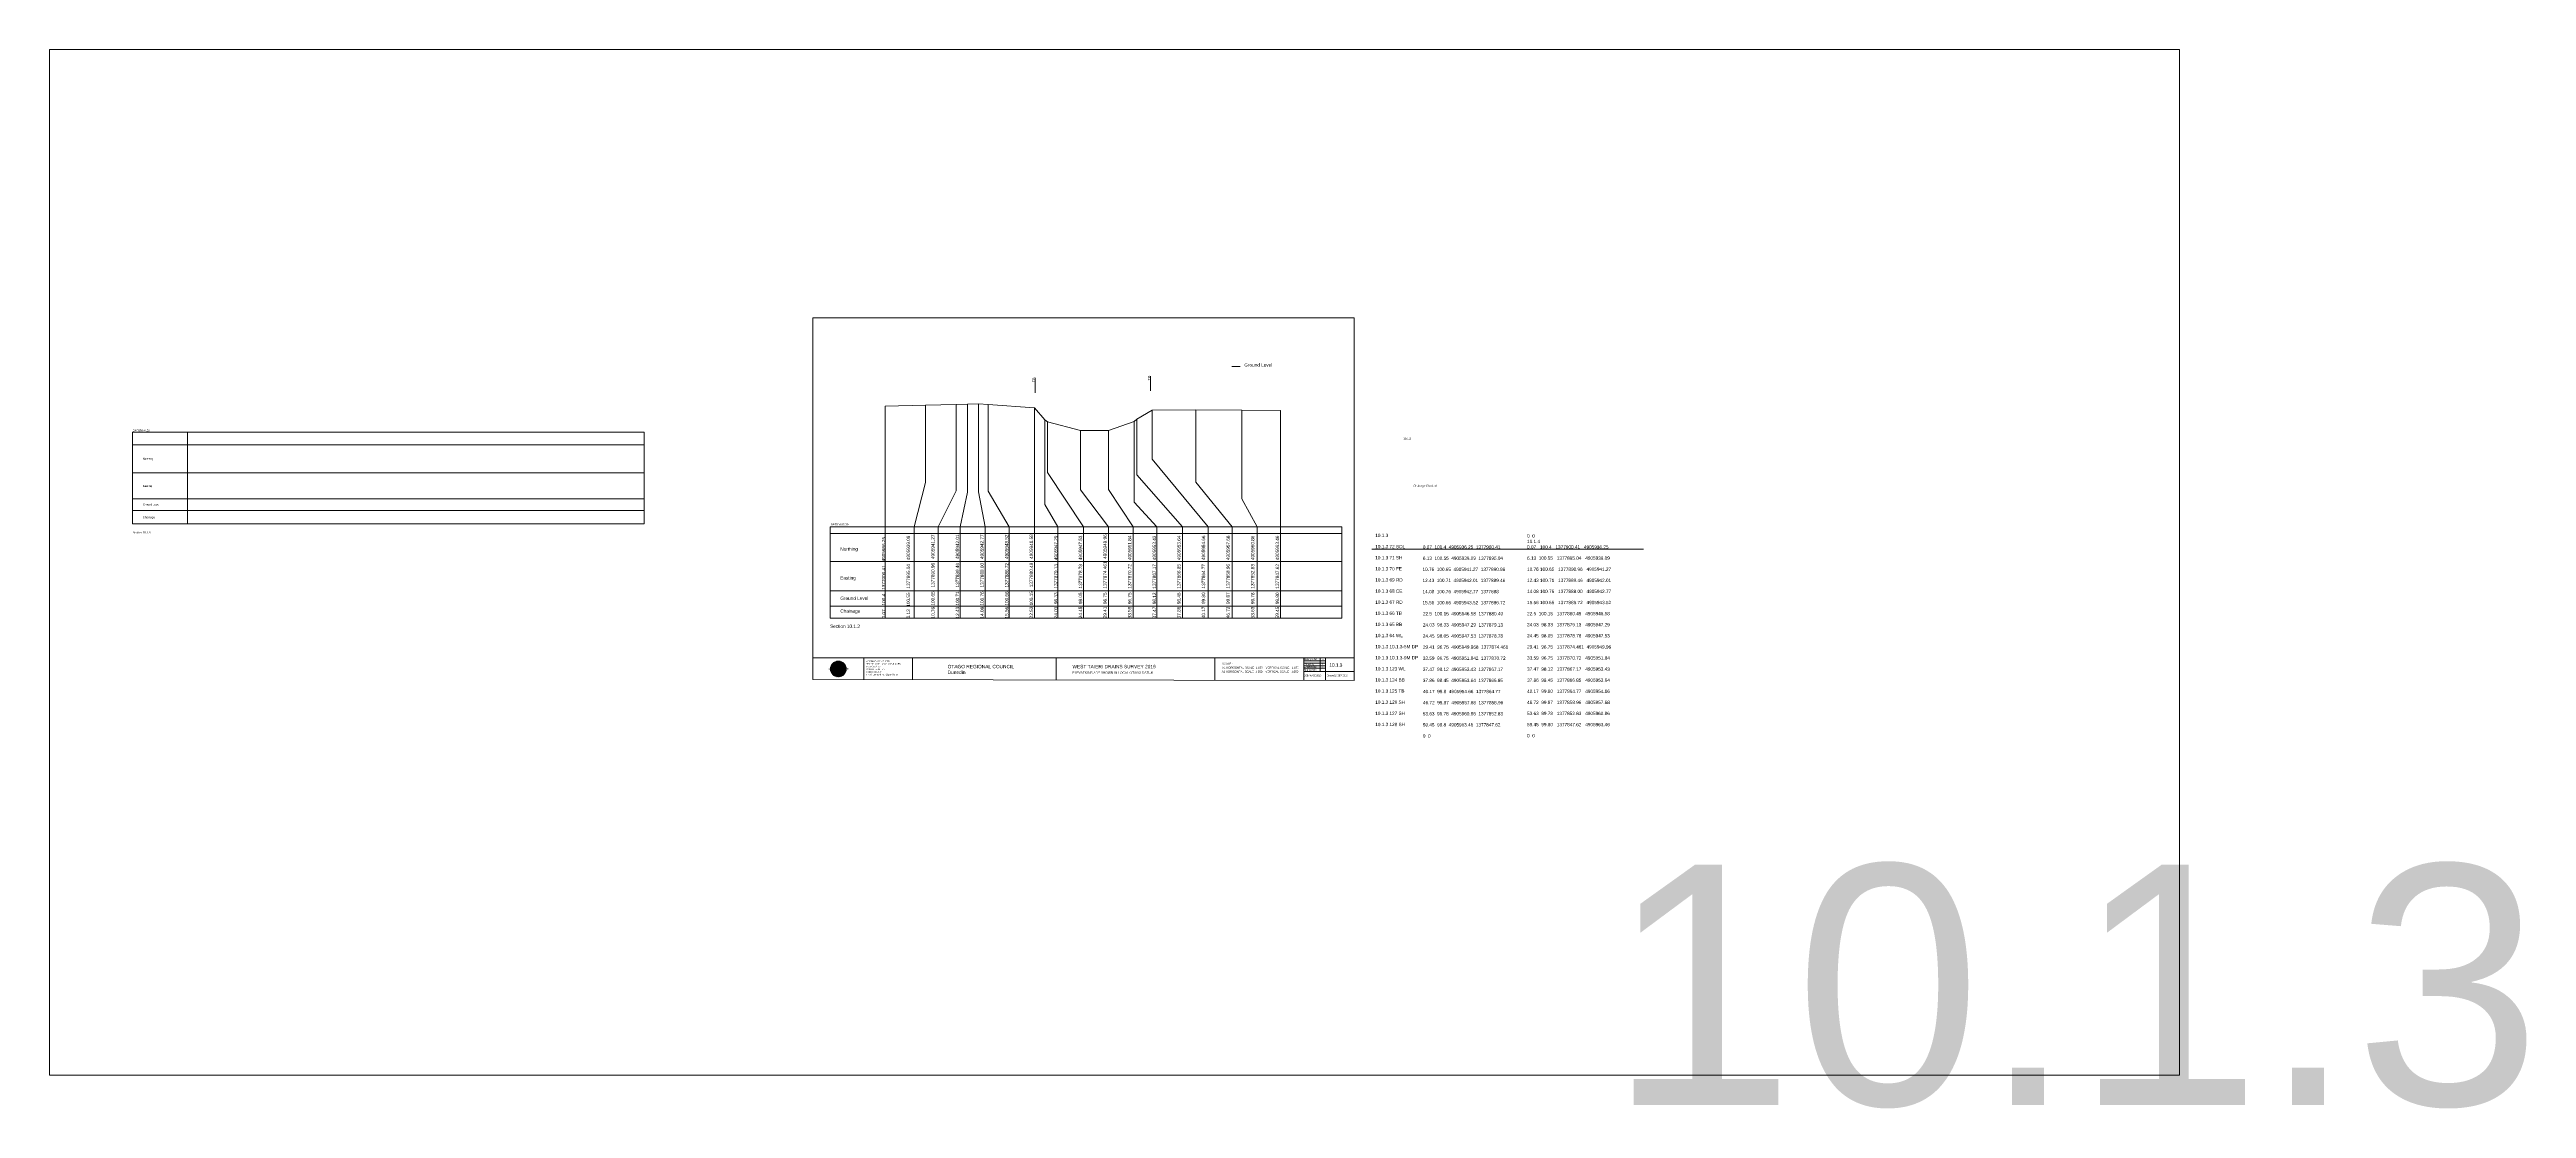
# Model space of a CAD drawing. Header units: millimetres. Extents: x -98331 to 20492277063, y -17414975531 to 5515447517.
# Drawn here: x -94026 to 278021, y 1444683 to 1603778 of the extents above; entities that cross this region are included whole.
import ezdxf

# ---------------------------------------------------------------- set-up
doc = ezdxf.new("R2010")
doc.units = ezdxf.units.MM
doc.header["$PDMODE"] = 35
doc.header["$PDSIZE"] = 1
doc.layers.get('0').update_dxf_attribs({"lineweight": 0})
doc.layers.add('10.1___Corrected', color=50, linetype='Continuous', plot=False)
doc.layers.add('corrected vertical', color=210, linetype='Continuous')
doc.layers.add('geo', color=7, linetype='Continuous')
doc.styles.get("Standard").update_dxf_attribs({"font": 'arial.ttf', "height": 5000})

# ---------------------------------------------------------------- blocks, each defined once
blk = doc.blocks.new('Geomatics_Circle_SPT')
at = {"layer": 'geo', "color": 2, "linetype": 'Continuous', "lineweight": 0}
for p, q in [((0, 25.2), (-25.2, 0)), ((-24.7, 4.9), (-4.9, 24.7)), ((-24.7, -4.9), (4.9, 24.7)), ((4.9, -24.7), (-24.7, 4.9)), ((-24.7, 0), (0, -24.7)), ((-9.7, 23.3), (-23.3, 9.6)), ((9.7, 23.3), (-23.3, -9.7)), ((-23.3, 9.7), (9.7, -23.3)), ((-21, 14), (-14, 21)), ((-21, -14), (14, 21)), ((14, -21), (-21, 14)), ((0, 0), (-17.8, 17.8)), ((0, 0), (-17.8, -17.8)), ((-14, 21), (21, -14)), ((21, 14), (-14, -21)), ((23.3, -9.7), (-9.7, 23.3)), ((-9.7, -23.3), (23.3, 9.7)), ((-4.9, 24.7), (24.7, -4.9)), ((24.7, 4.9), (-4.9, -24.7)), ((25.2, 0), (0, 25.2)), ((0, 0), (17.8, 17.8)), ((0, 0), (17.8, -17.8)), ((0, -24.8), (25.2, 0)), ((4.9, 24.7), (24.7, 4.9)), ((23.3, 9.7), (9.7, 23.3)), ((14, 21), (21, 14)), ((17.8, 18.1), (17.8, 18.1)), ((-4.9, -24.7), (-24.7, -4.9)), ((-23.3, -9.7), (-9.7, -23.3)), ((-14, -21), (-21, -14)), ((-17.8, -17.8), (-17.8, -17.8)), ((24.7, -4.9), (4.9, -24.7)), ((4.9, -24.7), (4.9, -24.7)), ((9.7, -23.3), (23.3, -9.7)), ((21, -14), (14, -21)), ((18.1, -17.8), (18.1, -17.8))]:
    blk.add_line(p, q, dxfattribs=at)
at = {"layer": 'geo', "color": 1, "linetype": 'Continuous', "lineweight": 0}
for p, q in [((-25.2, 0), (9.7, 23.3)), ((-25.2, 0), (-9.6, 23.3)), ((-25.2, 0), (23.3, 9.7)), ((-25.2, 0), (-23.3, 9.7)), ((-23.3, -9.7), (-25.2, 0)), ((-9.6, -23.3), (-25.2, 0)), ((9.7, -23.3), (-25.2, 0)), ((-4.9, 24.8), (-24.7, -4.9)), ((4.9, 24.7), (-24.7, 4.9)), ((14, 21), (-24.7, -4.9)), ((-14, 21), (-24.7, 4.9)), ((21, 14), (-24.7, 4.9)), ((-21, 14), (-24.7, -4.9)), ((0, 0), (-24.7, 4.9)), ((-24.7, 4.9), (-21, -14)), ((-24.7, 4.9), (-4.9, -24.7)), ((-24.7, 4.9), (14, -21)), ((-24.7, 4.9), (-24.7, 4.9)), ((0, 0), (-24.7, -4.9)), ((-23.3, 9.7), (0, 25.2)), ((-23.3, -9.6), (0, 25.2)), ((-23.3, -9.6), (17.8, 17.8)), ((-23.3, 9.7), (-17.8, 17.9)), ((-23.3, -9.6), (-17.8, 17.9)), ((-23.3, 9.7), (17.8, 17.8)), ((-17.8, -17.8), (-23.3, 9.7)), ((0, -25.2), (-23.3, 9.7)), ((-23.3, 9.7), (17.8, -17.8)), ((-23.3, 9.7), (25.2, 0)), ((-23.3, 9.4), (-23.3, 9.4)), ((-23.3, -9.7), (25.2, 0)), ((4.9, 24.8), (-21, -14)), ((-4.9, 24.7), (-21, 14)), ((14, 21), (-21, 14)), ((-14, 21), (-21, -14)), ((0, 0), (-21, 14)), ((-21, 14), (-14, -21)), ((-21, 14), (4.9, -24.7)), ((-21, 14), (-21, 14)), ((24.7, 4.9), (-21, 14)), ((0, 0), (-21, -14)), ((-17.9, 17.6), (-17.9, 17.6)), ((-17.8, 17.8), (9.7, 23.3)), ((-17.8, 17.8), (-9.6, 23.3)), ((-17.8, -17.8), (9.7, 23.3)), ((-17.8, -17.8), (-9.7, 23.3)), ((-9.7, -23.3), (-17.8, 17.8)), ((-17.8, 17.8), (9.7, -23.3)), ((-17.8, 17.8), (23.3, -9.6)), ((-17.8, 17.8), (23.3, 9.7)), ((-17.8, -17.8), (23.3, 9.7)), ((4.9, 24.7), (-14, 21)), ((-4.9, 24.7), (-14, -20.9)), ((0, 0), (-14, 21)), ((-14, 21), (-4.9, -24.7)), ((-14, 21), (-14, 21)), ((24.7, -4.9), (-14, 21)), ((21, 14), (-14, 21)), ((-14, -21), (24.7, 4.9)), ((0, 0), (-14, -21)), ((-9.8, 23.1), (-9.8, 23.1)), ((-9.7, 23.3), (0, 25.2)), ((-9.7, 23.3), (0, -25.2)), ((-9.7, -23.3), (0, 25.2)), ((-9.6, 23.3), (17.8, -17.8)), ((-9.6, 23.3), (25.2, 0)), ((-9.6, 23.3), (17.8, 17.8)), ((-9.6, -23.3), (17.8, 17.9)), ((25.2, 0), (-9.6, -23.3)), ((0, 0), (-4.9, 24.7)), ((-4.9, 24.7), (-4.9, 24.7)), ((21, -14), (-4.9, 24.7)), ((24.8, 4.9), (-4.9, 24.7)), ((14, 21), (-4.9, 24.7)), ((-4.9, -24.7), (21, 14)), ((0, 0), (-4.9, -24.7)), ((-0.2, 25.1), (-0.2, 25.1)), ((0, 25.2), (9.7, -23.3)), ((0, 25.2), (23.3, -9.7)), ((0, 25.2), (23.3, 9.7)), ((0, 25.2), (9.7, 23.3)), ((0, 0), (4.9, 24.7)), ((0, -25.2), (9.7, 23.3)), ((0, 0), (14, 21)), ((0, 0), (21, 14)), ((23.3, 9.7), (0, -25.2)), ((0, 0), (24.8, 4.9)), ((0, 0), (4.9, -24.7)), ((0, 0), (14, -21)), ((0, 0), (21, -14)), ((0, 0), (24.8, -4.9)), ((21, 14), (4.9, 24.8)), ((14, -21), (4.9, 24.7)), ((24.7, -4.9), (4.9, 24.7)), ((4.9, 24.7), (4.9, 24.7)), ((4.9, -24.7), (14, 21)), ((4.9, -24.7), (24.7, 4.9)), ((9.4, 23.3), (9.4, 23.3)), ((9.7, 23.3), (17.8, -17.8)), ((9.7, 23.3), (25.2, 0)), ((9.7, 23.3), (17.8, 17.9)), ((17.8, 17.8), (9.7, -23.3)), ((25.2, 0), (9.7, -23.3)), ((21, -14), (14, 21)), ((24.7, 4.9), (14, 21)), ((14, 21), (14, 21)), ((14, -21), (21, 14)), ((17.6, 17.9), (17.6, 17.9)), ((17.8, 17.8), (23.3, -9.7)), ((17.8, 17.8), (23.3, 9.7)), ((23.3, 9.7), (17.8, -17.8)), ((24.7, -4.9), (21, 14)), ((21, 14), (21, 14)), ((21, -14), (24.7, 4.9)), ((23.1, 9.8), (23.1, 9.8)), ((23.3, 9.7), (25.2, 0)), ((25.2, 0), (23.3, -9.6)), ((24.7, 4.9), (24.7, 4.9)), ((25.1, 0.2), (25.1, 0.2)), ((-25.2, 0), (23.3, -9.7)), ((-25.1, -0.2), (-25.1, -0.2)), ((-24.7, -4.9), (-24.7, -4.9)), ((-24.7, -4.9), (-14, -21)), ((-24.7, -4.9), (4.9, -24.7)), ((-24.7, -4.9), (21, -14)), ((-17.8, -17.8), (-23.3, -9.7)), ((0, -25.2), (-23.3, -9.6)), ((17.8, -17.8), (-23.3, -9.6)), ((-23.1, -9.8), (-23.1, -9.8)), ((-21, -14), (24.7, -4.9)), ((-21, -14), (-21, -14)), ((-21, -14), (-4.9, -24.7)), ((-21, -14), (14, -21)), ((23.3, -9.7), (-17.8, -17.8)), ((-9.6, -23.3), (-17.8, -17.8)), ((9.7, -23.3), (-17.8, -17.8)), ((-17.6, -17.9), (-17.6, -17.9)), ((-14, -21), (21, -14)), ((-14, -21), (-14, -21)), ((-14, -21), (4.9, -24.7)), ((17.8, -17.8), (-9.7, -23.3)), ((0, -25.2), (-9.7, -23.3)), ((-9.4, -23.3), (-9.4, -23.3)), ((-4.9, -24.7), (24.7, -4.9)), ((-4.9, -24.7), (14, -21)), ((-4.9, -24.7), (-4.9, -24.7)), ((23.3, -9.6), (0, -25.2)), ((9.7, -23.3), (0, -25.2)), ((0.2, -25.1), (0.2, -25.1)), ((4.9, -24.7), (21, -14)), ((4.9, -24.7), (4.9, -24.7)), ((17.8, -17.8), (9.7, -23.3)), ((9.8, -23.1), (9.8, -23.1)), ((14, -21), (24.7, -4.9)), ((14, -21), (14, -21)), ((23.3, -9.6), (17.8, -17.8)), ((17.9, -17.6), (17.9, -17.6)), ((21, -14), (21, -14)), ((23.3, -9.4), (23.3, -9.4)), ((24.7, -4.9), (24.7, -4.9))]:
    blk.add_line(p, q, dxfattribs=at)
at = {"layer": 'geo', "color": 114, "linetype": 'Continuous', "lineweight": 0}
for p, q in [((17.9, 17.8), (-25.2, 0)), ((-24.7, 4.9), (14, 21)), ((-24.7, -4.9), (21, 14)), ((-14, -21), (-24.7, 4.9)), ((9.7, 23.3), (-23.3, 9.7)), ((0, 0), (-23.3, 9.7)), ((-23.3, 9.7), (-9.7, -23.3)), ((0, 0), (-23.3, -9.7)), ((-4.9, -24.7), (-21, 14)), ((-20.9, 14), (4.9, 24.7)), ((24.8, 4.9), (-20.9, -14)), ((0, 25.2), (-17.8, 17.8)), ((-17.8, 17.8), (0, -25.2)), ((-14, 21), (-4.9, 24.7)), ((4.9, -24.7), (-14, 21)), ((0, 0), (-9.7, 23.3)), ((0, 0), (-9.7, -23.3)), ((-4.9, 24.7), (14, -21)), ((17.8, -17.8), (0, 25.2)), ((0, 0), (9.7, 23.3)), ((0, 0), (23.3, 9.7)), ((0, 0), (9.7, -23.3)), ((0, 0), (23.3, -9.7)), ((4.9, 24.7), (21, -14)), ((23.3, -9.7), (9.7, 23.3)), ((14, 21), (24.7, -4.9)), ((25.2, 0), (17.8, 17.8)), ((21, 14), (24.7, 4.9)), ((-25.2, 0), (-17.8, -17.8)), ((-21, -14), (-24.7, -4.9)), ((-17.8, -17.8), (25.2, 0)), ((24.8, -4.9), (-14, -21)), ((-9.6, -23.3), (23.3, -9.7)), ((21, -14), (-4.9, -24.8)), ((0, -25.2), (17.9, -17.8)), ((14, -21), (4.9, -24.8))]:
    blk.add_line(p, q, dxfattribs=at)
at = {"layer": 'geo', "color": 250, "linetype": 'Continuous', "lineweight": 0}
for p, q in [((0, 0), (-25.2, 0)), ((24.7, 4.9), (-24.7, 4.9)), ((-24.7, 4.9), (-24.7, -4.9)), ((-23.3, 9.7), (23.3, 9.7)), ((-23.3, 9.7), (-23.3, 9.7)), ((-23.3, -9.7), (-23.3, 9.7)), ((21, 14), (-21, 14)), ((-21, 14), (-21, -14)), ((-17.8, 17.8), (17.8, 17.8)), ((-17.8, -17.8), (-17.8, 17.8)), ((-14, 21), (-14, 21)), ((14, 21), (-14, 21)), ((-14, 20.9), (-14, -21)), ((-9.7, 23.3), (9.7, 23.3)), ((-9.7, -23.3), (-9.7, 23.3)), ((-4.9, 24.7), (4.9, 24.7)), ((-4.9, 24.7), (-4.9, -24.7)), ((0, 0), (0, 25.2)), ((0, 0), (0, -25.2)), ((0, 0), (25.2, 0)), ((4.9, 24.7), (4.9, -24.7)), ((9.7, -23.3), (9.7, 23.3)), ((14, 21), (14, -21)), ((17.8, -17.8), (17.8, 17.8)), ((21, 14), (21, 14)), ((21, -14), (21, 14)), ((23.3, 9.7), (23.3, -9.7)), ((24.7, 4.9), (24.7, 4.9)), ((24.7, -4.9), (24.7, 4.9)), ((-24.7, -4.9), (24.7, -4.9)), ((23.3, -9.7), (-23.3, -9.7)), ((-21, -14), (21, -14)), ((17.8, -17.8), (-17.8, -17.8)), ((-14, -21), (14, -21)), ((9.7, -23.3), (-9.7, -23.3)), ((-4.9, -24.7), (4.9, -24.7))]:
    blk.add_line(p, q, dxfattribs=at)
blk = doc.blocks.new('GeomaticsNZ TITLE BLOCK')
at = {"color": 7, "linetype": 'Continuous', "lineweight": 0}
for p, q in [((0, 95), (0, 1579)), ((0, 1579), (2363, 1579)), ((2363, 1579), (2364, 95)), ((2364, 95), (0, 95)), ((0, 95), (0, 0)), ((0, 0), (2364, -4)), ((16, 95), (2364, 95)), ((224, 95), (224, 0)), ((2364, 95), (383, 95)), ((436, 95), (436, -1)), ((1063, 95), (1063, -2)), ((1755, 95), (1755, -3)), ((2144, 95), (2144, -3)), ((2144, 82), (2239, 82)), ((2144, 71), (2239, 71)), ((2144, 60), (2239, 60)), ((2144, 49), (2239, 49)), ((2144, 35), (2364, 35)), ((2215, 95), (2215, 36)), ((2239, 95), (2239, -3)), ((2364, -4), (2364, 95))]:
    blk.add_line(p, q, dxfattribs=at)
at = {"color": 7, "linetype": 'Continuous', "lineweight": 0, "xscale": 1.36, "yscale": 1.36, "zscale": 1.36}
blk.add_blockref('Geomatics_Circle_SPT', (112, 46), dxfattribs=at)
at = {"color": 7, "linetype": 'Continuous', "lineweight": 0}
for s, p in [('ST', (2222, 64)), ('ST', (2222, 51)), ('PK', (2222, 85))]:
    blk.add_text(s, height=5, dxfattribs=at).set_placement(p)
at = {"color": 7, "linetype": 'Continuous', "lineweight": 0, "attachment_point": 1}
for s, width, heights, insert, char_height in [('{\\C256;Geomatics N.Z. LTD                   }', 125.08, [15.8], (69, 50), 7), ('{\\C256;GEOMATICS N.Z. LTD                   \\PTELEPHONE:  M 021 023 6 00 55;\\PPO BOX 2177\\PSOUTH DUNEDIN\\PDUNEDIN 9044\\PEmail: geomaticsnz@gmail.com}', 3535.73, [94.7], (234, 83), 7), ('{\\C256;OTAGO REGIONAL COUNCIL\\PDunedin}', 3535.73, [0], (589, 64), 15), ('{\\C256;WEST TAIERI DRAINS SURVEY 2019}', 3535.73, [0], (1134, 64), 15), ('{\\C256;ELEVATIONS ARE SHOWN IN LOCAL OTAGO DATUM}', 3535.73, [0], (1134, 35), 10), ('{\\C256;Surveyed by:}', 3535.73, [0], (2145, 92), 7), ('{\\C256;Checked by:}', 3535.73, [0], (2145, 59), 7), ('{\\C256;Approved by:}', 3535.73, [0], (2145, 46), 7), ('{\\C256;JOB No 0062019}', 3535.73, [0], (2145, 21), 7), ('{\\C256;Drawn by:}', 3535.73, [0], (2146, 70), 7), ('{\\C256;Drawn:22-SEP-2019}', 3535.73, [0], (2245, 21), 7)]:
    blk.add_mtext_dynamic_manual_height_columns(s, width=width, gutter_width=159, heights=heights, dxfattribs=dict(at, insert=insert, char_height=char_height))

msp = doc.modelspace()

# ---------------------------------------------------------------- linework, layer by layer
at = {"color": 1, "linetype": 'Continuous', "lineweight": 0}
msp.add_line((83543, 1556166), (84835, 1556166), dxfattribs=at)
at = {"color": 7, "linetype": 'Continuous', "lineweight": 0}
for p, q in [((54014, 1552213), (54014, 1554450)), ((71364, 1552487), (71364, 1554724)), ((-81548, 1546276), (-4692, 1546276)), ((-81548, 1544385), (-4692, 1544385)), ((-73279, 1532524), (-73279, 1546276)), ((-4692, 1532524), (-4692, 1546276)), ((-81548, 1540160), (-4692, 1540160)), ((-81548, 1536270), (-4692, 1536270)), ((-81548, 1534543), (-4692, 1534543)), ((-81548, 1532524), (-4692, 1532524)), ((23220, 1532089), (100077, 1532089)), ((23220, 1532089), (23220, 1518337)), ((23220, 1531080), (100077, 1531080)), ((100077, 1518337), (100077, 1532089)), ((23220, 1526856), (100077, 1526856)), ((104567, 1528706), (145404, 1528706)), ((23220, 1522475), (100077, 1522475)), ((23220, 1520151), (100077, 1520151)), ((23220, 1518337), (100077, 1518337))]:
    msp.add_line(p, q, dxfattribs=at)
at = {"color": 7, "linetype": 'Continuous', "lineweight": 15, "true_color": 0xffffff}
msp.add_line((-81548, 1546276), (-81548, 1532524), dxfattribs=at)
at = {"color": 4, "linetype": 'Continuous', "lineweight": 0}
msp.add_lwpolyline([(225894, 1603778), (-94026, 1603778), (-94026, 1449676), (225894, 1449676)], close=True, dxfattribs=at)
at = {"color": 1, "linetype": 'Continuous', "lineweight": 0}
msp.add_lwpolyline([(31489, 1550199), (37550, 1550349), (42176, 1550448), (43848, 1550508), (45494, 1550558), (46976, 1550458), (53915, 1549948), (55449, 1548128), (55870, 1547848), (60827, 1546547), (65011, 1546547), (68893, 1547917), (69274, 1548247), (71590, 1549597), (78138, 1549666), (85044, 1549576), (90866, 1549562)], dxfattribs=at)
at = {"color": 7, "linetype": 'Continuous', "lineweight": 0}
msp.add_lwpolyline([(31489, 1550199), (31489, 1518337)], dxfattribs=at)
at = {"linetype": 'Continuous', "lineweight": 0}
for points in [[(37550, 1550349), (37550, 1544524), (37550, 1538735), (35859, 1532089)], [(42176, 1550448), (42176, 1537458), (39475, 1532089)], [(43848, 1550508), (43848, 1537288), (42761, 1532089)], [(45494, 1550558), (45494, 1537331), (46524, 1532089)], [(46976, 1550458), (46976, 1537441), (50128, 1532089)], [(53915, 1549948), (53915, 1536179), (53915, 1518337)], [(55449, 1548128), (55449, 1535444), (57418, 1532089)], [(55870, 1547848), (55870, 1540230), (61260, 1532089)], [(68893, 1547917), (68893, 1535750), (72298, 1532089)], [(69274, 1548247), (69274, 1539874), (76147, 1532089)], [(71590, 1549597), (71590, 1542240), (80024, 1532089)], [(78138, 1549666), (78138, 1538759), (83634, 1532089)], [(85044, 1549576), (85044, 1536254), (87369, 1532089)], [(90866, 1549562), (90866, 1518337)], [(60827, 1546547), (60827, 1537637), (65046, 1532089)], [(65011, 1546547), (65011, 1537681), (68764, 1532089)], [(35859, 1518337), (35859, 1532089)], [(39475, 1518337), (39475, 1532089)], [(42761, 1518337), (42761, 1532089)], [(46524, 1518337), (46524, 1532089)], [(50128, 1518337), (50128, 1532089)], [(57418, 1518337), (57418, 1532089)], [(61260, 1518337), (61260, 1532089)], [(65046, 1518337), (65046, 1532089)], [(68764, 1518337), (68764, 1532089)], [(72298, 1518337), (72298, 1532089)], [(76147, 1518337), (76147, 1532089)], [(80024, 1518337), (80024, 1532089)], [(83634, 1518337), (83634, 1532089)], [(87369, 1518337), (87369, 1532089)]]:
    msp.add_lwpolyline(points, dxfattribs=at)
at = {"color": 7, "linetype": 'Continuous', "lineweight": 0}
for p in [(31489, 1550199), (31489, 1550199), (37550, 1550349), (42176, 1550448), (43848, 1550508), (45494, 1550558), (46976, 1550458), (53915, 1549948), (55449, 1548128), (55870, 1547848), (68893, 1547917), (69274, 1548247), (71590, 1549597), (78138, 1549666), (85044, 1549576), (90866, 1549596), (60827, 1546547), (65011, 1546547)]:
    msp.add_point(p, dxfattribs=at)
at = {"color": 7, "linetype": 'Continuous'}
msp.add_point((23220, 1532089), dxfattribs=at)

# ---------------------------------------------------------------- block references
at = {"color": 7, "linetype": 'Continuous', "lineweight": 0, "xscale": 34.41290447856466, "yscale": 34.41290447856466, "zscale": 34.41290447856466}
msp.add_blockref('GeomaticsNZ TITLE BLOCK', (20600, 1509131), dxfattribs=at)

# ---------------------------------------------------------------- texts
at = {"linetype": 'Continuous', "lineweight": 0}
msp.add_text('Ground Level', height=500, dxfattribs=at).set_placement((85438, 1556144))
at = {"color": 7, "linetype": 'Continuous', "lineweight": 0}
for s, height, p in [('TB', 400, (54006, 1553801)), ('TB', 400, (71356, 1554075)), ('0.07   100.4   1377900.41   4905936.25', 500, (31518, 1518320)), ('6.13  100.55   1377895.04   4905939.09', 500, (35213, 1518321)), ('10.76 100.65   1377890.96   4905941.27', 500, (38908, 1518291)), ('12.43 100.71   1377889.46   4905942.01', 500, (42603, 1518291)), ('14.08 100.76   1377888.00   4905942.77', 500, (46298, 1518291)), ('15.56 100.66   1377886.72   4905943.52', 500, (49993, 1518291)), ('22.53 100.15   1377880.49   4905946.58', 500, (53688, 1518325)), ('24.03  98.33   1377879.13   4905947.29', 500, (57383, 1518325)), ('24.45  98.05   1377878.78   4905947.53', 500, (61078, 1518325)), ('29.41  96.75   1377874.461  4905949.96', 500, (64773, 1518325)), ('33.59  96.75   1377870.72   4905951.84', 500, (68468, 1518319)), ('37.47  98.12   1377867.17   4905953.43', 500, (72163, 1518319)), ('37.86  98.45   1377866.85   4905953.64', 500, (75858, 1518319)), ('40.17  99.80   1377864.77   4905954.66', 500, (79553, 1518332)), ('46.72  99.87   1377858.96   4905957.68', 500, (83248, 1518332)), ('53.63  99.78   1377852.83   4905960.86', 500, (86943, 1518320)), ('59.45  99.80   1377847.62   4905963.46', 500, (90638, 1518320))]:
    msp.add_text(s, height=height, rotation=90, dxfattribs=at).set_placement(p)
for s, height, p in [('DATUM -4.23', 300, (-81548, 1546422)), ('10.1.3', 300, (109316, 1545165)), ('Northing', 300, (-80022, 1542160)), ('Easting', 300, (-80024, 1538057)), ('Chainage Checked', 300, (110834, 1538084)), ('Ground Level', 300, (-80006, 1535273)), ('Chainage', 300, (-80003, 1533353)), ('Section 10.1.6', 300, (-81548, 1531073)), ('DATUM 82.30', 300, (23309, 1532273)), ('Northing', 500, (24747, 1528483)), ('Easting', 500, (24745, 1524144)), ('Ground Level', 500, (24763, 1521086)), ('Chainage', 500, (24765, 1519166)), ('Section 10.1.3', 500, (23220, 1516886)), ('A1 HORIZONTAL SCALE  1:150    VERTICAL SCALE   1:150 ', 300, (82087, 1510752)), ('SCALE :  ', 300, (82110, 1511339)), ('10.1.3', 500, (98225, 1511058)), ('A3 HORIZONTAL SCALE  1:250    VERTICAL SCALE   1:250 ', 300, (82043, 1510156))]:
    msp.add_text(s, height=height, dxfattribs=at).set_placement(p)
at = {"layer": '10.1___Corrected', "linetype": 'Continuous', "lineweight": 0}
for s, p in [('10.1.3', (105104, 1530530)), ('10.1.3 72 SOL', (105104, 1528854)), ('0.07  100.4  4905936.25  1377900.41', (112253, 1528772)), ('10.1.3 71 SH', (105104, 1527179)), ('10.1.3 70 FE', (105104, 1525510)), ('10.76  100.65  4905941.27  1377890.96', (112205, 1525435)), ('6.13  100.55  4905939.09  1377895.04', (112255, 1527103)), ('10.1.3 69 RD', (105104, 1523841)), ('10.1.3 68 CE', (105104, 1522166)), ('12.43  100.71  4905942.01  1377889.46', (112205, 1523766)), ('14.08  100.76  4905942.77  1377888', (112205, 1522097)), ('10.1.3 67 RD', (105104, 1520498)), ('10.1.3 66 TB', (105104, 1518829)), ('15.56  100.66  4905943.52  1377886.72', (112205, 1520428)), ('22.5  100.15  4905946.58  1377880.49', (112261, 1518760)), ('10.1.3 65 BB', (105104, 1517160)), ('10.1.3 64 WL', (105104, 1515491)), ('10.1.3 10.1.3-5M DP', (105104, 1513823)), ('24.03  98.33  4905947.29  1377879.13', (112261, 1517091)), ('24.45  98.05  4905947.53  1377878.78', (112261, 1515422)), ('29.41  96.75  4905949.968  1377874.461', (112261, 1513754)), ('10.1.3 10.1.3-9M DP', (105104, 1512154)), ('10.1.3 123 WL', (105104, 1510485)), ('33.59  96.75  4905951.842  1377870.72', (112252, 1512085)), ('37.47  98.12  4905953.43  1377867.17', (112252, 1510416)), ('10.1.3 124 BB', (105104, 1508817)), ('10.1.3 125 TB', (105104, 1507148)), ('37.86  98.45  4905953.64  1377866.85', (112252, 1508747)), ('40.17  99.8  4905954.66  1377864.77', (112273, 1507079)), ('10.1.3 126 SH', (105104, 1505473)), ('10.1.3 127 SH', (105104, 1503797)), ('53.63  99.78  4905960.86  1377852.83', (112253, 1503741)), ('46.72  99.87  4905957.68  1377858.96', (112273, 1505410)), ('10.1.3 128 SH', (105104, 1502122)), ('0  0', (112253, 1500404)), ('59.45  99.8  4905963.46  1377847.62', (112253, 1502073))]:
    msp.add_text(s, height=500, dxfattribs=at).set_placement(p)
at = {"layer": '10.1___Corrected', "linetype": 'Continuous', "lineweight": 0, "insert": (127907, 1530952), "char_height": 500, "attachment_point": 1}
msp.add_mtext_dynamic_manual_height_columns('0  0                                            ^J10.1.4                                                \\P0.07   100.4   1377900.41   4905936.25          ^J                                                \\P6.13  100.55   1377895.04   4905939.09          ^J                                                \\P10.76 100.65   1377890.96   4905941.27          ^J                                                \\P12.43 100.71   1377889.46   4905942.01          ^J                                                \\P14.08 100.76   1377888.00   4905942.77          ^J                                                \\P15.56 100.66   1377886.72   4905943.52          ^J                                                \\P22.5  100.15   1377880.49   4905946.58          ^J                                                \\P24.03  98.33   1377879.13   4905947.29          ^J                                                \\P24.45  98.05   1377878.78   4905947.53          ^J                                                \\P29.41  96.75   1377874.461  4905949.96     ^J                                                \\P33.59  96.75   1377870.72   4905951.84   ^J                                                \\P37.47  98.12   1377867.17   4905953.43          ^J                                                \\P37.86  98.45   1377866.85   4905953.64          ^J                                                \\P40.17  99.80   1377864.77   4905954.66          ^J                                                \\P46.72  99.87   1377858.96   4905957.68          ^J                                                \\P53.63  99.78   1377852.83   4905960.86          ^J                                                \\P59.45  99.80   1377847.62   4905963.46          ^J                                                \\P0  0 ', width=20944.3, gutter_width=2500, heights=[0], dxfattribs=at)
at = {"layer": 'corrected vertical', "color": 4, "linetype": 'Continuous', "lineweight": 0, "insert": (140060, 1481290), "char_height": 36094.9, "width": 138879.36, "attachment_point": 1}
msp.add_mtext('10.1.3', dxfattribs=at)

doc.saveas('drawing.dxf')
